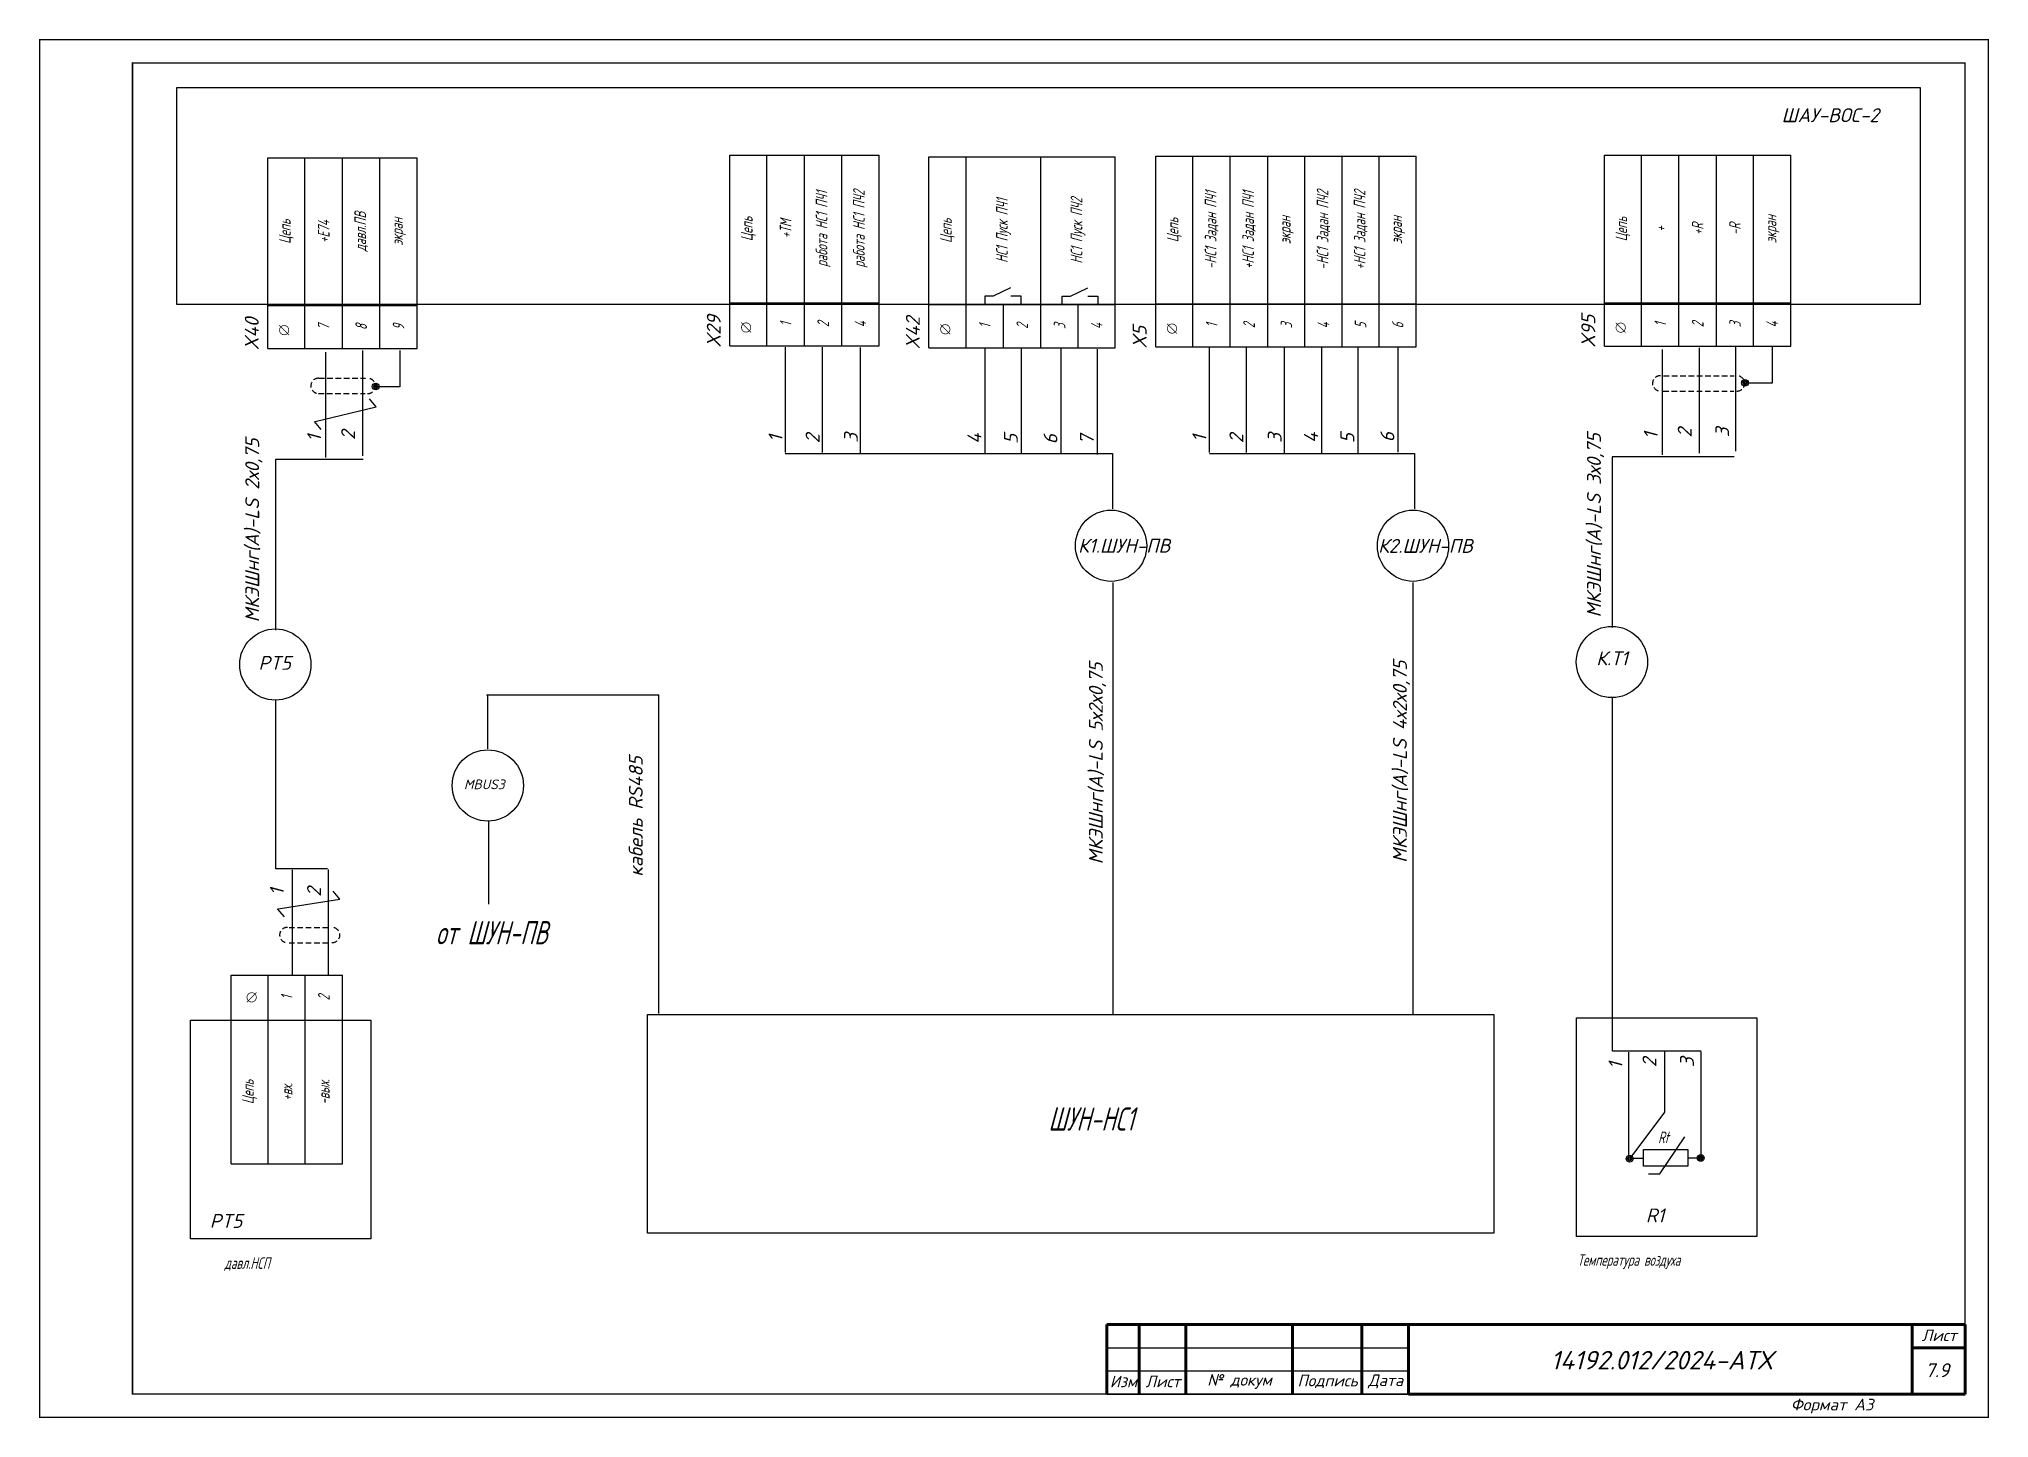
# Model space of a CAD drawing. Header units: millimetres. Extents: x 1510 to 10524, y 7125 to 13164.
# Drawn here: x 6953.8 to 7374.1, y 8695.3 to 8992.6 of the extents above; entities that cross this region are included whole.
import ezdxf
from ezdxf.enums import TextEntityAlignment as Align

# ---------------------------------------------------------------- set-up
doc = ezdxf.new("R2010")
doc.units = ezdxf.units.MM
doc.header["$LTSCALE"] = 4
doc.set_wipeout_variables(frame=1)
for name, pattern in [('ACAD_ISO02W100', [15, 12, -3]), ('DASHED', [0.75, 0.5, -0.25]), ('SolidLine', [0])]:
    doc.linetypes.add(name, pattern=pattern)
for name, color, linetype in [('G', 5, 'Continuous'), ('RED_2.5mm^2', 1, 'Continuous'), ('SYMS', 7, 'Continuous'), ('Вспомогательная', 1, 'Continuous'), ('Текст', 2, 'Continuous')]:
    doc.layers.add(name, color=color, linetype=linetype)
doc.layers.add('SHTAMP', color=7, linetype='SolidLine', lineweight=25)
doc.layers.add('Основеая', color=5, linetype='Continuous', lineweight=60)
doc.styles.add('ISOCPEUR', font='isocpeui.ttf')
doc.styles.add('Simplex00.10.00', font='simplex.shx')
doc.styles.add('Simplex25.085.15', font='', dxfattribs={"width": 0.85, "oblique": 15, "height": 2.5})
doc.styles.add('ГОСТ', font='isocpeur.ttf', dxfattribs={"oblique": 15})
doc.styles.get('Simplex25.085.15').set_extended_font_data('GOST type A')
doc.linetypes.add('Modbus_LINE', pattern='A,7.5,-4,["Modbus",Standard,S=2.5,R=0,X=-1.5,Y=-1.25],-15', length=26.5)

msp = doc.modelspace()

# ---------------------------------------------------------------- texts
at = {"style": 'Simplex25.085.15', "oblique": 15, "width": 0.85}
for s, height, p in [('от ШУН-ПВ', 5, (7039.35, 8797.39)), ('ШУН-НС1', 5, (7171.36, 8757.24)), ('давл.НСП', 2.5, (6993.79, 8727.42)), ('Температура воздуха', 2.5, (7285.39, 8728.08))]:
    msp.add_text(s, height=height, dxfattribs=at).set_placement(p)
at = {"layer": 'SHTAMP', "color": 0, "style": 'ISOCPEUR'}
msp.add_text('14192.012/2024-АТХ', height=4, dxfattribs=at).set_placement((7303.5, 8705.74), align=Align.CENTER)
at = {"layer": 'SYMS', "linetype": 'Continuous', "ltscale": 0.2, "style": 'ГОСТ', "oblique": 15}
for s, height, p in [('ШАУ-ВОС-2', 3, (7329.39, 8974.64)), ('К1.ШУН-ПВ', 3, (7177.76, 8881.82)), ('К2.ШУН-ПВ', 3, (7242.43, 8881.79)), ('К.Т1', 3, (7289.45, 8857.56)), ('PT5', 3, (7001.11, 8856.57)), ('MBUS3', 2.1, (7045.39, 8830.83)), ('PT5', 3, (6990.62, 8736.26)), ('R1', 3, (7300.14, 8737.45))]:
    msp.add_text(s, height=height, dxfattribs=at).set_placement(p)
for s, p in [('X40', (7001.16, 8925.49)), ('X29', (7100.74, 8926.07)), ('X42', (7143.65, 8925.68)), ('X95', (7289.24, 8926.03)), ('X5', (7192.54, 8925.83)), ('МКЭШнг(А)-LS 2х0,75', (7001.26, 8866.8)), ('1', (7014.62, 8905.74)), ('2', (7021.94, 8906.11)), ('1', (7114.05, 8905.68)), ('2', (7122.04, 8905.4)), ('3', (7130.3, 8905.5)), ('4', (7156.92, 8905.3)), ('5', (7164.78, 8905.25)), ('6', (7173.32, 8905.19)), ('7', (7181.17, 8905.13)), ('1', (7205.4, 8905.69)), ('2', (7213.39, 8905.4)), ('3', (7221.65, 8905.5)), ('4', (7229.47, 8905.47)), ('5', (7237.32, 8905.41)), ('6', (7245.94, 8905.63)), ('МКЭШнг(А)-LS 3х0,75', (7290.46, 8867.86)), ('1', (7302.7, 8906.28)), ('2', (7310.02, 8906.65)), ('3', (7318.1, 8906.7)), ('МКЭШнг(А)-LS 5х2х0,75', (7183.1, 8814.64)), ('МКЭШнг(А)-LS 4х2х0,75', (7248.63, 8814.97)), ('кабель RS485 ', (7083.94, 8811.98)), ('1', (7006.58, 8807.94)), ('2', (7014.58, 8807.65)), ('1', (7295.1, 8770.5)), ('2', (7302.42, 8770.88)), ('3', (7310.51, 8770.92))]:
    msp.add_text(s, height=3, rotation=90, dxfattribs=at).set_placement(p)
at = {"layer": 'SYMS', "color": 7, "linetype": 'Continuous', "ltscale": 0.2, "style": 'ГОСТ', "oblique": 15}
msp.add_text('7.9', height=3, dxfattribs=at).set_placement((7360.34, 8704.07))
at = {"layer": 'SYMS', "linetype": 'Continuous', "insert": (7302.79, 8757.01), "char_height": 2.5, "width": 5.071, "attachment_point": 1}
msp.add_mtext('{\\fGOST type A|b0|i0|c0|p34;\\Q15;\\W0.85;\\C7;Rt}', dxfattribs=at)
at = {"layer": 'Текст', "color": 7, "char_height": 2.5, "style": 'ГОСТ'}
for s, insert, width, attachment_point in [('{\\fISOCPEUR|b0|i0|c204|p34;Лист}', (7367.13, 8713.09), 11.4585, 6), ('{\\fISOCPEUR|b0|i0|c204|p34;№ докум}', (7212.56, 8703.15), 23, 5), ('{\\fISOCPEUR|b0|i0|c204|p34;Подпись}', (7231.56, 8703.15), 15, 5), ('{\\fISOCPEUR|b0|i0|c204|p34;Дата}', (7244.06, 8703.15), 10, 5), ('{\\fISOCPEUR|b0|i0|c204|p34;Изм}', (7187.56, 8703.15), 7, 5), ('{\\fISOCPEUR|b0|i0|c204|p34;Лист}', (7196.06, 8703.15), 10, 5)]:
    msp.add_mtext(s, dxfattribs=dict(at, insert=insert, width=width, attachment_point=attachment_point))

# ---------------------------------------------------------------- blocks, each defined once
blk = doc.blocks.new('*T271')
at = {"color": 0, "linetype": 'ByBlock', "lineweight": -2, "transparency": 16777216}
for p, q in [((0, 0), (0, 41.14)), ((0, 41.14), (32.16, 41.14)), ((8, 0), (8, 41.14)), ((16.08, 0), (16.08, 41.14)), ((24.16, 0), (24.16, 41.14)), ((32.16, 0), (32.16, 41.14)), ((0, 9.29), (32.16, 9.29))]:
    blk.add_line(p, q, dxfattribs=at)
at = {"color": 0, "lineweight": -2, "transparency": 16777216}
blk.add_line((0, 0), (32.16, 0), dxfattribs=at)
at = {"color": 0, "linetype": 'Continuous', "lineweight": -2, "transparency": 16777216, "char_height": 2.5, "attachment_point": 5, "rotation": 90, "style": 'Simplex25.085.15'}
for s, insert, width in [('давл.ПВ', (20.12, 25.21), 28.8496), ('Цепь', (4, 25.21), 28.8496), ('+Е74', (12.04, 25.21), 28.8496), ('экран', (28.16, 25.21), 28.8496), ('7', (12.04, 4.64), 6.286), ('8', (20.12, 4.64), 6.286), ('9', (28.16, 4.64), 6.286)]:
    blk.add_mtext(s, dxfattribs=dict(at, insert=insert, width=width))
blk = doc.blocks.new('Клеммное соединение')
at = {"linetype": 'Continuous'}
blk.add_wipeout([(0, -1), (-0.44, -0.9), (-0.6, -0.8), (-0.71, -0.7), (-0.8, -0.6), (-0.87, -0.5), (-0.92, -0.4), (-0.95, -0.3), (-0.98, -0.2), (-0.99, -0.1), (-0.99, 0), (-0.99, 0.1), (-0.98, 0.2), (-0.95, 0.3), (-0.92, 0.4), (-0.87, 0.5), (-0.8, 0.6), (-0.71, 0.7), (-0.6, 0.8), (-0.44, 0.9), (0, 1), (0.44, 0.9), (0.6, 0.8), (0.71, 0.7), (0.8, 0.6), (0.87, 0.5), (0.92, 0.4), (0.95, 0.3), (0.98, 0.2), (0.99, 0.1), (1, 0), (0.99, -0.1), (0.98, -0.2), (0.95, -0.3), (0.92, -0.4), (0.87, -0.5), (0.8, -0.6), (0.71, -0.7), (0.6, -0.8), (0.44, -0.9)], dxfattribs=at)
at = {"color": 0, "linetype": 'Continuous', "lineweight": -2, "const_width": 0.15}
blk.add_lwpolyline([(-1.06, -1.06), (1.06, 1.06)], dxfattribs=at)
blk.add_lwpolyline([(-1, 0, 1), (1, 0, 1)], format="xyb", close=True, dxfattribs=at)
blk = doc.blocks.new('*T272')
at = {"color": 0, "linetype": 'ByBlock', "lineweight": -2, "transparency": 16777216}
for p, q in [((0, 0), (0, 40.67)), ((0, 40.67), (24, 40.67)), ((8, 0), (8, 40.67)), ((16, 0), (16, 40.67)), ((24, 0), (24, 40.67)), ((0, 31), (24, 31)), ((8, 0), (24, 0))]:
    blk.add_line(p, q, dxfattribs=at)
at = {"color": 0, "lineweight": -2, "transparency": 16777216}
blk.add_line((0, 0), (8, 0), dxfattribs=at)
at = {"color": 0, "linetype": 'Continuous', "lineweight": -2, "transparency": 16777216, "char_height": 2.5, "attachment_point": 5, "rotation": 90, "style": 'Simplex25.085.15'}
for s, insert, width in [('1', (12, 35.83), 6.6745), ('2', (20, 35.83), 6.6745), ('Цепь', (4, 15.5), 27.9958), ('+вх.', (12, 15.5), 27.9958), ('-вых.', (20, 15.5), 27.9958)]:
    blk.add_mtext(s, dxfattribs=dict(at, insert=insert, width=width))
blk = doc.blocks.new('WDDOT')
for radius in [0.72, 0.449, 0.223]:
    blk.add_circle((0, 0), radius)
blk = doc.blocks.new('Формат А3')
at = {"color": 0, "linetype": 'Continuous', "const_width": 0.3}
for points in [[(-420, 297), (0, 297), (0, 0), (-420, 0)], [(-400, 5), (-400, 292), (-5, 292), (-5, 5)]]:
    blk.add_lwpolyline(points, close=True, dxfattribs=at)
at = {"color": 0, "linetype": 'Continuous', "style": 'Simplex00.10.00', "oblique": 15}
blk.add_text('Формат А3', height=2.5, dxfattribs=at).set_placement((-33.67, 2.75), align=Align.MIDDLE_CENTER)
blk = doc.blocks.new('*T307')
at = {"color": 0, "linetype": 'ByBlock', "lineweight": -2, "transparency": 16777216}
for p, q in [((0, 0), (0, 41.14)), ((0, 41.14), (40.16, 41.14)), ((8, 0), (8, 41.14)), ((16.08, 0), (16.08, 41.14)), ((24.16, 0), (24.16, 41.14)), ((32.16, 0), (32.16, 41.14)), ((40.16, 0), (40.16, 41.14)), ((0, 9.29), (40.16, 9.29))]:
    blk.add_line(p, q, dxfattribs=at)
at = {"color": 0, "lineweight": -2, "transparency": 16777216}
blk.add_line((0, 0), (40.16, 0), dxfattribs=at)
at = {"color": 0, "linetype": 'Continuous', "lineweight": -2, "transparency": 16777216, "char_height": 2.5, "attachment_point": 5, "rotation": 90, "style": 'Simplex25.085.15'}
for s, insert, width in [('Цепь', (4, 25.21), 28.8496), ('+', (12.04, 25.21), 28.8496), ('+R', (20.12, 25.21), 28.8496), ('-R', (28.16, 25.21), 28.8496), ('экран', (36.16, 25.21), 28.8496), ('1', (12.04, 4.64), 6.286), ('2', (20.12, 4.64), 6.286), ('3', (28.16, 4.64), 6.286), ('4', (36.16, 4.64), 6.286)]:
    blk.add_mtext(s, dxfattribs=dict(at, insert=insert, width=width))
blk = doc.blocks.new('*T412')
at = {"color": 0, "linetype": 'ByBlock', "lineweight": -2, "transparency": 16777216}
for p, q in [((0, 0), (0, 41.14)), ((0, 41.14), (32.16, 41.14)), ((8, 0), (8, 41.14)), ((16.08, 0), (16.08, 41.14)), ((24.16, 0), (24.16, 41.14)), ((32.16, 0), (32.16, 41.14)), ((0, 9.29), (32.16, 9.29))]:
    blk.add_line(p, q, dxfattribs=at)
at = {"color": 0, "lineweight": -2, "transparency": 16777216}
blk.add_line((0, 0), (32.16, 0), dxfattribs=at)
at = {"color": 0, "linetype": 'Continuous', "lineweight": -2, "transparency": 16777216, "char_height": 2.5, "attachment_point": 5, "rotation": 90, "style": 'Simplex25.085.15'}
for s, insert, width in [('работа НС1 ПЧ1', (20.12, 25.21), 28.8496), ('работа НС1 ПЧ2', (28.16, 25.21), 28.8496), ('Цепь', (4, 25.21), 28.8496), ('+ТМ', (12.04, 25.21), 28.8496), ('1', (12.04, 4.64), 6.286), ('2', (20.12, 4.64), 6.286), ('4', (28.16, 4.64), 6.286)]:
    blk.add_mtext(s, dxfattribs=dict(at, insert=insert, width=width))
blk = doc.blocks.new('*T413')
at = {"color": 0, "linetype": 'ByBlock', "lineweight": -2, "transparency": 16777216}
for p, q in [((0, 0), (0, 41.14)), ((0, 41.14), (40.16, 41.14)), ((8, 0), (8, 41.14)), ((24.16, 0), (24.16, 41.14)), ((40.16, 0), (40.16, 41.14)), ((0, 9.29), (40.16, 9.29)), ((16.08, 0), (16.08, 9.29)), ((32.16, 0), (32.16, 9.29))]:
    blk.add_line(p, q, dxfattribs=at)
at = {"color": 0, "lineweight": -2, "transparency": 16777216}
blk.add_line((0, 0), (40.16, 0), dxfattribs=at)
at = {"color": 0, "linetype": 'Continuous', "lineweight": -2, "transparency": 16777216, "char_height": 2.5, "attachment_point": 5, "rotation": 90, "style": 'Simplex25.085.15'}
for s, insert, width in [('НС1 Пуск ПЧ1', (16.08, 25.21), 28.8496), ('НС1 Пуск ПЧ2', (32.16, 25.21), 28.8496), ('Цепь', (4, 25.21), 28.8496), ('1', (12.04, 4.64), 6.286), ('2', (20.12, 4.64), 6.286), ('3', (28.16, 4.64), 6.286), ('4', (36.16, 4.64), 6.286)]:
    blk.add_mtext(s, dxfattribs=dict(at, insert=insert, width=width))
blk = doc.blocks.new('*T414')
at = {"color": 0, "linetype": 'ByBlock', "lineweight": -2, "transparency": 16777216}
for p, q in [((0, 0), (0, 41.14)), ((0, 41.14), (56.16, 41.14)), ((8, 0), (8, 41.14)), ((16.08, 0), (16.08, 41.14)), ((24.16, 0), (24.16, 41.14)), ((32.16, 0), (32.16, 41.14)), ((40.16, 0), (40.16, 41.14)), ((48.16, 0), (48.16, 41.14)), ((56.16, 0), (56.16, 41.14)), ((0, 9.29), (56.16, 9.29))]:
    blk.add_line(p, q, dxfattribs=at)
at = {"color": 0, "lineweight": -2, "transparency": 16777216}
blk.add_line((0, 0), (56.16, 0), dxfattribs=at)
at = {"color": 0, "linetype": 'Continuous', "lineweight": -2, "transparency": 16777216, "char_height": 2.5, "attachment_point": 5, "rotation": 90, "style": 'Simplex25.085.15'}
for s, insert, width in [('-НС1 Задан ПЧ1', (12.04, 25.21), 28.8496), ('+НС1 Задан ПЧ1', (20.12, 25.21), 28.8496), ('-НС1 Задан ПЧ2', (36.16, 25.21), 28.8496), ('+НС1 Задан ПЧ2', (44.16, 25.21), 28.8496), ('Цепь', (4, 25.21), 28.8496), ('экран', (28.16, 25.21), 28.8496), ('экран', (52.16, 25.21), 28.8496), ('1', (12.04, 4.64), 6.286), ('2', (20.12, 4.64), 6.286), ('3', (28.16, 4.64), 6.286), ('4', (36.16, 4.64), 6.286), ('5', (44.16, 4.64), 6.286), ('6', (52.16, 4.64), 6.286)]:
    blk.add_mtext(s, dxfattribs=dict(at, insert=insert, width=width))

# ---------------------------------------------------------------- linework, layer by layer
at = {"linetype": 'DASHED', "ltscale": 0.6}
for p, q in [((7014.12, 8919.42), (7024.19, 8919.42)), ((7303.94, 8919.97), (7319.18, 8919.97)), ((7014.07, 8916.14), (7024.12, 8916.14)), ((7303.9, 8916.68), (7319.09, 8916.68)), ((7007.7, 8801.03), (7016.4, 8801.03)), ((7007.7, 8797.72), (7016.52, 8797.72))]:
    msp.add_line(p, q, dxfattribs=at)
at = {"ltscale": 0.6}
for p, q in [((7026.47, 8913.27), (7025.01, 8914.99)), ((7013.32, 8910.08), (7026.48, 8913.27)), ((7014.65, 8908.36), (7013.19, 8910.08)), ((7005.37, 8805.06), (7018.68, 8807.11)), ((7018.65, 8807.1), (7017.19, 8808.82)), ((7006.7, 8803.33), (7005.24, 8805.06))]:
    msp.add_line(p, q, dxfattribs=at)
at = {"linetype": 'ACAD_ISO02W100'}
for p, q in [((7026.31, 8917.64), (7031.59, 8917.64)), ((7322.09, 8918.44), (7327.38, 8918.44))]:
    msp.add_line(p, q, dxfattribs=at)
at = {"color": 7, "ltscale": 0.2}
for p, q in [((7303.13, 8747.89), (7308.56, 8755.88)), ((7300.71, 8747.89), (7303.13, 8747.89))]:
    msp.add_line(p, q, dxfattribs=at)
at = {"color": 1, "ltscale": 0.2}
for p, q in [((7299.62, 8751.2), (7296.66, 8751.2)), ((7312.08, 8751.28), (7309.16, 8751.28))]:
    msp.add_line(p, q, dxfattribs=at)
at = {"linetype": 'Continuous', "ltscale": 0.6}
for points in [[(6983.43, 8935.42), (7359.35, 8935.42), (7359.35, 8982.06), (6983.43, 8982.06)], [(7309.2, 8753.14), (7309.2, 8749.57), (7299.62, 8749.57), (7299.62, 8753.14)]]:
    msp.add_lwpolyline(points, close=True, dxfattribs=at)
at = {"ltscale": 0.6}
for points in [[(6986.48, 8781.07), (7025.3, 8781.07), (7025.3, 8733.91), (6986.48, 8733.91)], [(7084.97, 8782.25), (7267.4, 8782.25), (7267.4, 8735.09), (7084.97, 8735.09)], [(7285.22, 8781.57), (7324.04, 8781.57), (7324.04, 8734.41), (7285.22, 8734.41)]]:
    msp.add_lwpolyline(points, close=True, dxfattribs=at)
at = {"linetype": 'DASHED', "ltscale": 0.6}
for centre, start, end in [((7014.04, 8917.79), 87.3959, 270), ((7024.67, 8917.77), 267.3959, 90), ((7303.22, 8918.33), 87.3959, 270), ((7319.8, 8918.31), 267.3959, 90), ((7007.31, 8799.4), 87.3959, 270), ((7017.01, 8799.4), 267.3959, 90)]:
    msp.add_arc(centre, 1.64, start, end, dxfattribs=at)
at = {"layer": 'G', "color": 0, "ltscale": 0.2}
for p, q in [((7157.74, 8935.37), (7157.74, 8937.22)), ((7157.74, 8937.22), (7159.54, 8937.22)), ((7159.54, 8937.22), (7163.3, 8939.03)), ((7163.3, 8937.22), (7165.45, 8937.22)), ((7165.45, 8937.22), (7165.45, 8935.43)), ((7174.34, 8935.29), (7174.34, 8937.14)), ((7174.34, 8937.14), (7176.15, 8937.14)), ((7176.15, 8937.14), (7179.9, 8938.95)), ((7179.9, 8937.14), (7182.05, 8937.14)), ((7182.05, 8937.14), (7182.05, 8935.35))]:
    msp.add_line(p, q, dxfattribs=at)
at = {"layer": 'G', "color": 0}
for points in [[(7185.23, 8875.37), (7185.23, 8782.24)], [(7249.93, 8875.38), (7249.93, 8782.25)]]:
    msp.add_lwpolyline(points, dxfattribs=at)
at = {"layer": 'RED_2.5mm^2', "color": 6, "linetype": 'Modbus_LINE', "ltscale": 0.2}
for p, q in [((7050.23, 8851.15), (7087.37, 8851.15)), ((7050.52, 8839.51), (7050.52, 8851.15)), ((7087.37, 8782.48), (7087.37, 8851.15))]:
    msp.add_line(p, q, dxfattribs=at)
at = {"layer": 'RED_2.5mm^2', "color": 0, "linetype": 'Continuous', "ltscale": 0.2}
msp.add_line((7304.14, 8761.23), (7296.67, 8751.21), dxfattribs=at)
at = {"layer": 'RED_2.5mm^2', "color": 6, "linetype": 'Modbus_LINE', "ltscale": 0.2}
msp.add_lwpolyline([(7050.67, 8823.96), (7050.67, 8806.06)], dxfattribs=at)
at = {"layer": 'SYMS', "linetype": 'Continuous', "ltscale": 0.2}
for p, q in [((7015.56, 8925.07), (7015.56, 8902.38)), ((7023.56, 8925.42), (7023.56, 8902.73)), ((7031.6, 8925.43), (7031.6, 8917.59)), ((7114.64, 8926.13), (7114.64, 8903.45)), ((7122.63, 8926.12), (7122.63, 8903.43)), ((7130.82, 8926.04), (7130.82, 8903.35)), ((7157.66, 8925.87), (7157.66, 8903.19)), ((7165.51, 8925.82), (7165.51, 8903.13)), ((7174.05, 8925.76), (7174.05, 8903.08)), ((7181.91, 8925.71), (7181.91, 8903.02)), ((7206, 8926.13), (7206, 8903.45)), ((7213.98, 8926.12), (7213.98, 8903.43)), ((7222.17, 8926.04), (7222.17, 8903.36)), ((7230.2, 8926.04), (7230.2, 8903.36)), ((7238.06, 8925.98), (7238.06, 8903.3)), ((7246.67, 8926.2), (7246.67, 8903.51)), ((7303.64, 8925.61), (7303.64, 8902.92)), ((7311.63, 8925.96), (7311.63, 8903.28)), ((7319.44, 8926.37), (7319.44, 8903.68)), ((7327.39, 8926.23), (7327.39, 8918.39)), ((7008.36, 8813.43), (7008.36, 8790.74)), ((7016.1, 8813.52), (7016.1, 8790.83)), ((7296.43, 8774.12), (7296.43, 8751.33)), ((7304.17, 8774.21), (7304.17, 8761.24)), ((7311.98, 8774.22), (7311.98, 8751.54))]:
    msp.add_line(p, q, dxfattribs=at)
at = {"layer": 'SYMS', "linetype": 'Continuous', "lineweight": 30, "ltscale": 0.2}
for points in [[(7114.64, 8903.19), (7185.21, 8903.19), (7185.21, 8891.3)], [(7206.11, 8903.19), (7250.29, 8903.19), (7250.29, 8891.3)], [(7319.16, 8902.46), (7292.87, 8902.46), (7292.87, 8865.67)], [(7023.68, 8901.92), (7004.8, 8901.92), (7004.8, 8865.13)], [(7016.01, 8813.69), (7004.88, 8813.69), (7004.88, 8850.01)], [(7312.07, 8774.38), (7292.95, 8774.38), (7292.95, 8850.64)]]:
    msp.add_lwpolyline(points, dxfattribs=at)
at = {"layer": 'SYMS', "linetype": 'Continuous', "ltscale": 0.2}
for centre in [(7184.87, 8883.32), (7249.96, 8883.32)]:
    msp.add_circle(centre, 7.68, dxfattribs=at)
at = {"layer": 'SYMS', "color": 7, "linetype": 'Continuous', "ltscale": 0.2}
for centre in [(7004.75, 8857.71), (7292.83, 8858.26), (7050.54, 8831.64)]:
    msp.add_circle(centre, 7.68, dxfattribs=at)
at = {"layer": 'Вспомогательная', "color": 7}
for p, q in [((7183.96, 8710.42), (7248.96, 8710.42)), ((7183.96, 8705.42), (7248.96, 8705.42)), ((7183.96, 8700.42), (7248.96, 8700.42))]:
    msp.add_line(p, q, dxfattribs=at)
at = {"layer": 'Основеая', "color": 7}
for p, q in [((7183.96, 8715.42), (7183.96, 8700.42)), ((7368.96, 8715.42), (7183.96, 8715.42)), ((7190.96, 8715.42), (7190.96, 8700.42)), ((7200.96, 8715.42), (7200.96, 8700.42)), ((7223.96, 8715.42), (7223.96, 8700.42)), ((7238.96, 8715.42), (7238.96, 8700.42)), ((7248.96, 8715.42), (7248.96, 8700.42)), ((7357.52, 8715.42), (7357.52, 8700.42)), ((7368.96, 8715.42), (7368.96, 8700.42)), ((7357.52, 8710.42), (7368.96, 8710.42)), ((7368.96, 8700.42), (7248.96, 8700.42))]:
    msp.add_line(p, q, dxfattribs=at)

# ---------------------------------------------------------------- block references
for name, p in [('*T271', (7003.13, 8925.82)), ('*T412', (7102.7, 8926.41)), ('*T413', (7145.61, 8926.02)), ('*T414', (7194.5, 8926.17)), ('*T307', (7291.2, 8926.37)), ('*T272', (6995.19, 8750.06))]:
    msp.add_blockref(name, p)
at = {"layer": 'SYMS', "ltscale": 0.2}
for p in [(7321.51, 8918.45), (7026.37, 8917.65)]:
    msp.add_blockref('WDDOT', p, dxfattribs=at)
at = {"layer": 'SYMS', "linetype": 'Continuous', "ltscale": 0.2, "rotation": 90}
for p in [(7296.65, 8751.18), (7311.97, 8751.33)]:
    msp.add_blockref('WDDOT', p, dxfattribs=at)

msp.set_redraw_order([(e.dxf.handle, doc.entitydb.next_handle()) for e in msp.query("TEXT MTEXT ATTDEF DIMENSION ARC_DIMENSION")])  # texts and dimensions are drawn at this point

# ---------------------------------------------------------------- next in the draw order: block references
for p, rotation in [((7006.65, 8929.8), 90), ((6999.64, 8785.96), 180)]:
    msp.add_blockref('Клеммное соединение', p, dxfattribs=dict(rotation=rotation))

# ---------------------------------------------------------------- next in the draw order: block references
msp.add_blockref('Формат А3', (7373.96, 8695.42))

# ---------------------------------------------------------------- next in the draw order: block references
at = {"rotation": 90}
for p in [(7106.22, 8930.38), (7294.72, 8930.34), (7149.14, 8929.99), (7198.02, 8930.14)]:
    msp.add_blockref('Клеммное соединение', p, dxfattribs=at)

doc.saveas('drawing.dxf')
